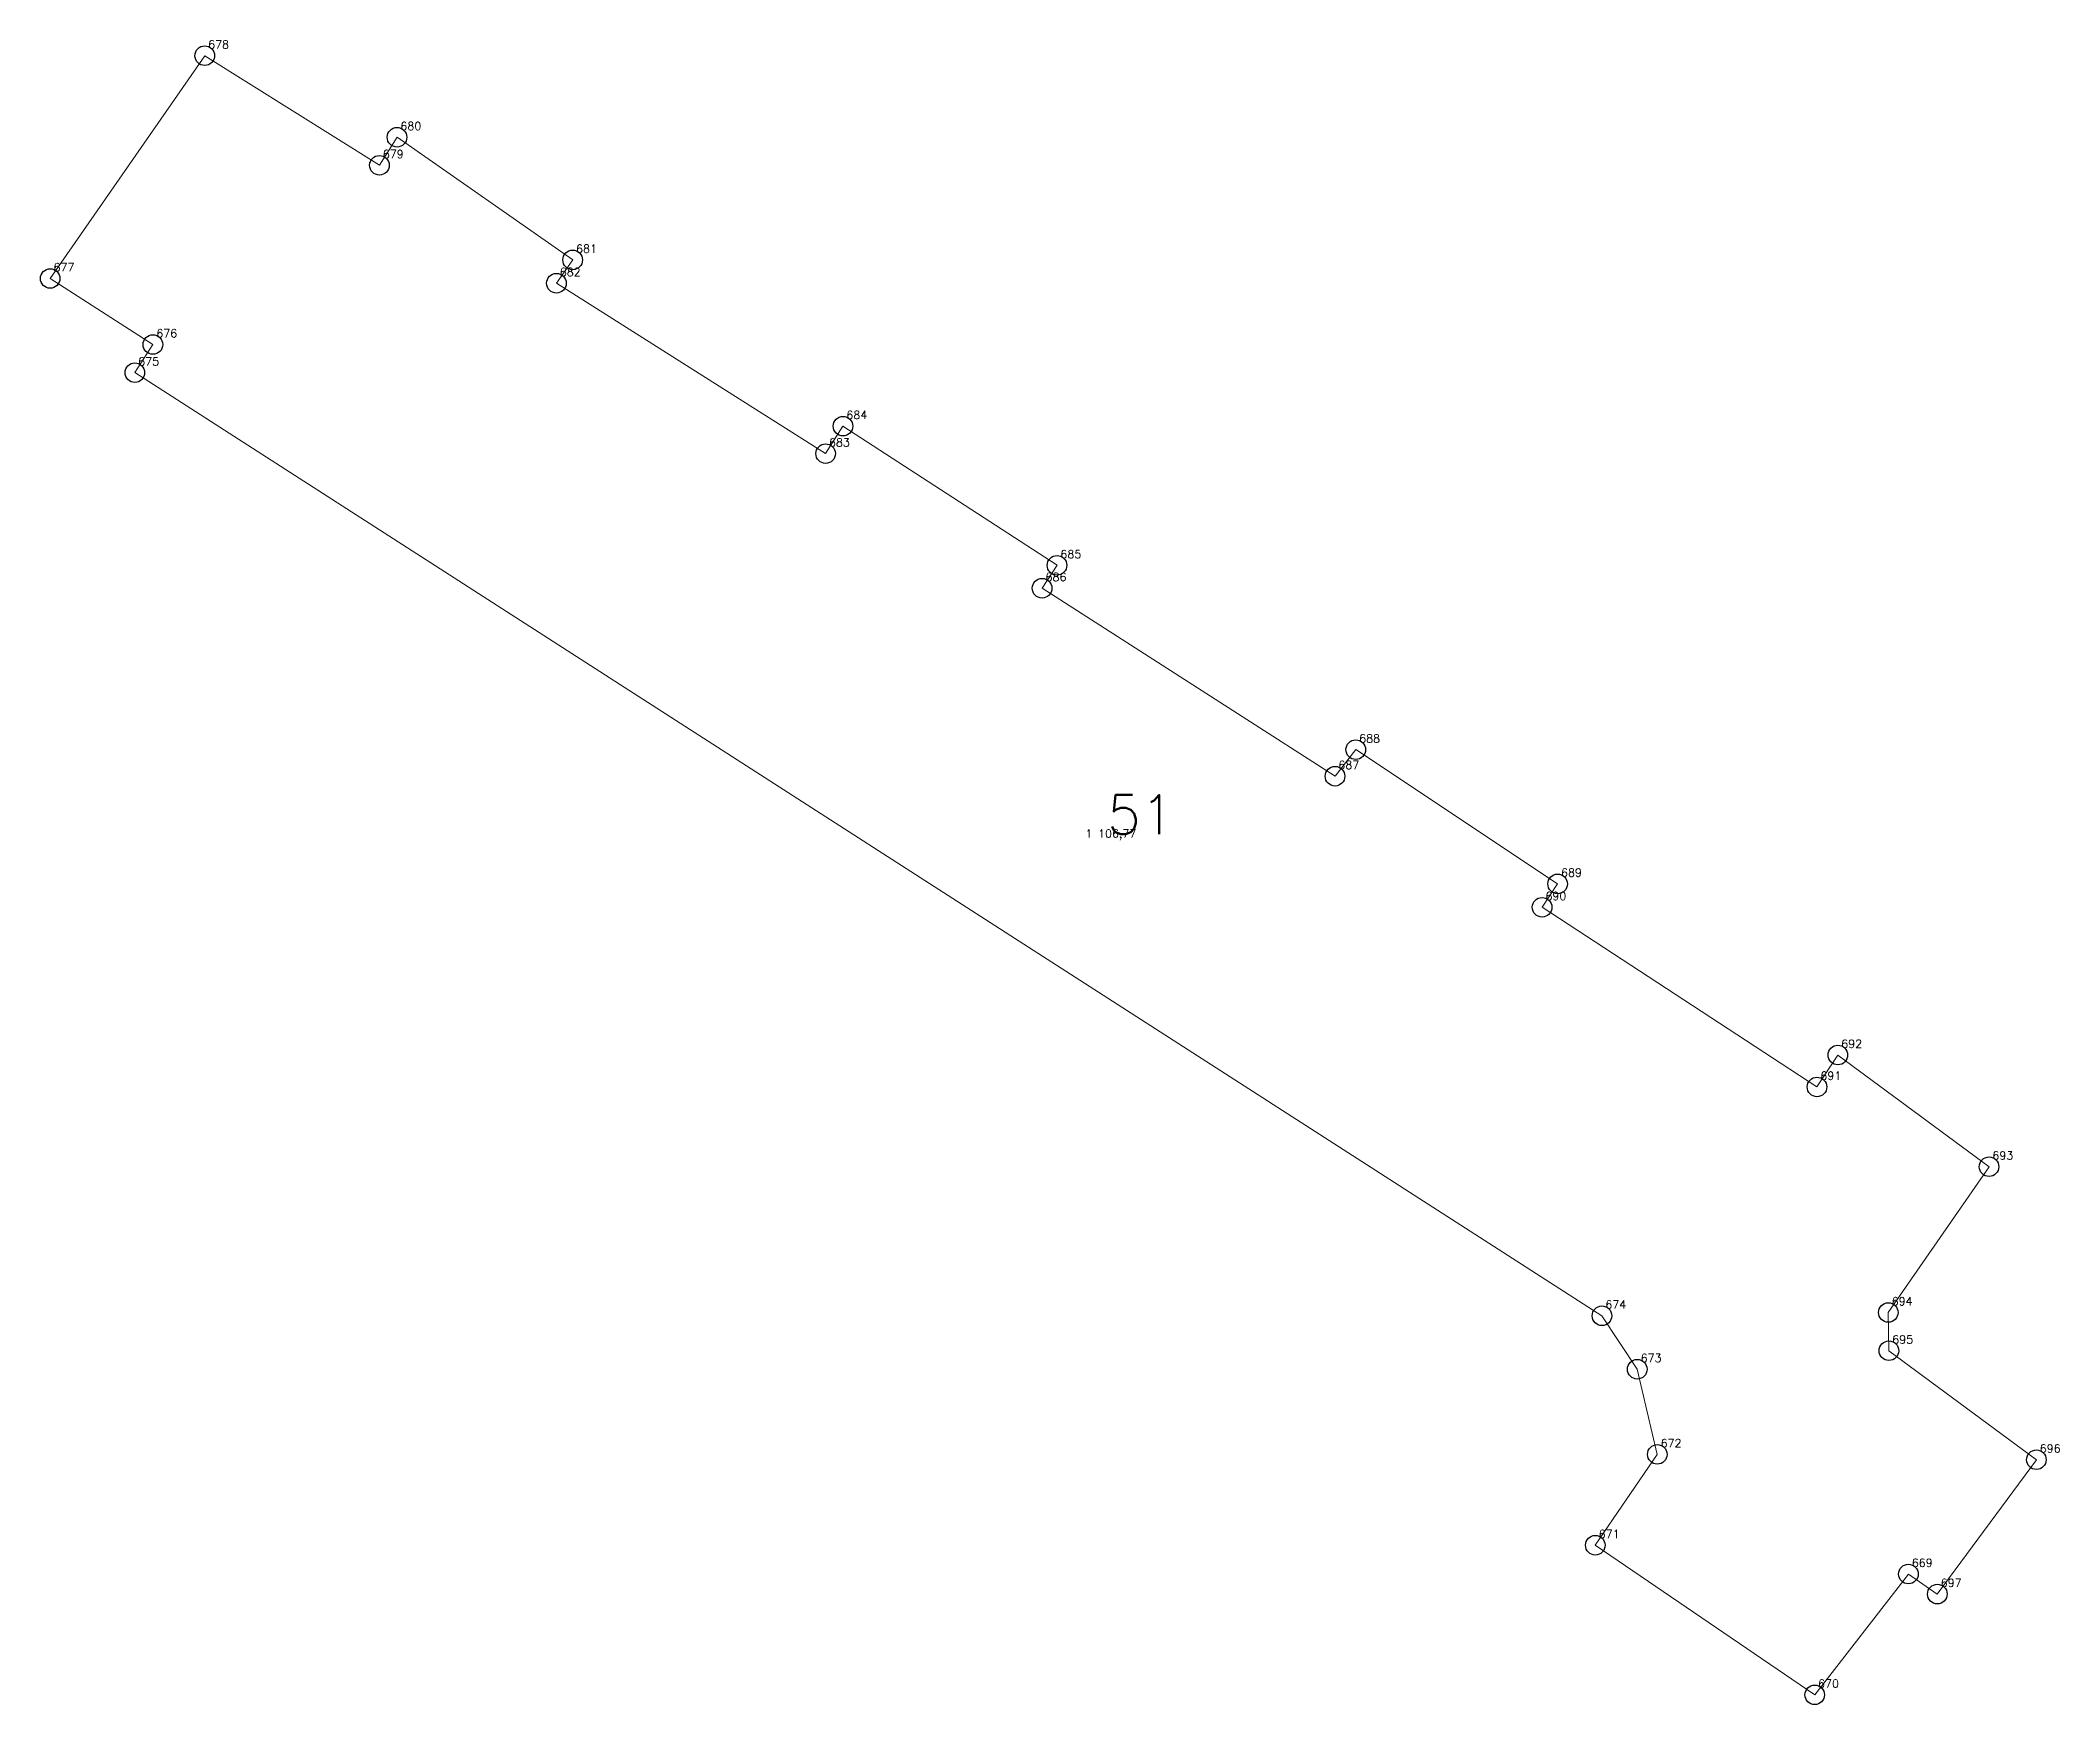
# Model space of a CAD drawing. Extents: x 1390459 to 1399082, y 355064 to 360767.
# Drawn here: x 1399004.5 to 1399081.8, y 359179.1 to 359242.8 of the extents above; entities that cross this region are included whole.
import ezdxf

# ---------------------------------------------------------------- set-up
doc = ezdxf.new("R2010")
doc.units = 0
doc.header["$PDMODE"] = 33
doc.header["$PDSIZE"] = 0.75
doc.layers.add('9 - ценная историческая застройка советский период', color=7, linetype='Continuous')
doc.layers.add('OKN_VALUED_LABELS', color=1, linetype='Continuous')
doc.styles.get("Standard").update_dxf_attribs({"font": 'simplex.shx'})

msp = doc.modelspace()

# ---------------------------------------------------------------- texts
at = {"layer": '9 - ценная историческая застройка советский период', "color": 7}
for s, p in [('678', (1399010.902, 359242.531)), ('680', (1399018.26, 359239.408)), ('679', (1399017.587, 359238.335)), ('681', (1399024.984, 359234.712)), ('677', (1399004.986, 359234.002)), ('682', (1399024.36, 359233.82)), ('676', (1399008.918, 359231.474)), ('675', (1399008.226, 359230.397)), ('684', (1399035.329, 359228.349)), ('683', (1399034.663, 359227.297)), ('685', (1399043.519, 359223.021)), ('686', (1399042.95, 359222.146)), ('688', (1399054.953, 359215.965)), ('687', (1399054.159, 359214.949)), ('1 106,77', (1399044.479, 359212.323)), ('689', (1399062.678, 359210.828)), ('690', (1399062.083, 359209.932)), ('692', (1399073.404, 359204.277)), ('691', (1399072.604, 359203.055)), ('693', (1399079.189, 359200)), ('674', (1399064.375, 359194.296)), ('694', (1399075.333, 359194.42)), ('695', (1399075.356, 359192.957)), ('673', (1399065.726, 359192.249)), ('672', (1399066.492, 359188.99)), ('696', (1399081.001, 359188.786)), ('671', (1399064.12, 359185.513)), ('669', (1399076.103, 359184.409)), ('697', (1399077.21, 359183.641)), ('670', (1399072.517, 359179.786))]:
    msp.add_text(s, height=0.3111, dxfattribs=at).set_placement(p)
at = {"layer": 'OKN_VALUED_LABELS'}
msp.add_text('51', height=1.5, dxfattribs=at).set_placement((1399045.313, 359212.461))

# ---------------------------------------------------------------- linework, layer by layer
at = {"layer": '9 - ценная историческая застройка советский период', "color": 7, "lineweight": 20}
msp.add_lwpolyline([(1399075.974, 359184.135), (1399072.388, 359179.511), (1399063.991, 359185.238), (1399066.363, 359188.716), (1399065.597, 359191.974), (1399064.246, 359194.021), (1399008.097, 359230.123), (1399008.789, 359231.199), (1399004.857, 359233.727), (1399010.773, 359242.256), (1399017.458, 359238.06), (1399018.131, 359239.133), (1399024.854, 359234.438), (1399024.231, 359233.545), (1399034.534, 359227.023), (1399035.199, 359228.074), (1399043.39, 359222.747), (1399042.82, 359221.871), (1399054.03, 359214.675), (1399054.824, 359215.691), (1399062.549, 359210.553), (1399061.954, 359209.658), (1399072.475, 359202.78), (1399073.274, 359204.003), (1399079.06, 359199.726), (1399075.204, 359194.146), (1399075.227, 359192.683), (1399080.872, 359188.511), (1399077.081, 359183.367), (1399075.974, 359184.135)], close=True, dxfattribs=at)
at = {"layer": '9 - ценная историческая застройка советский период'}
for p in [(1399010.773, 359242.256), (1399018.131, 359239.133), (1399017.458, 359238.06), (1399024.854, 359234.438), (1399004.857, 359233.727), (1399024.231, 359233.545), (1399008.789, 359231.199), (1399008.097, 359230.123), (1399035.199, 359228.074), (1399034.534, 359227.023), (1399043.39, 359222.747), (1399042.82, 359221.871), (1399054.824, 359215.691), (1399054.03, 359214.675), (1399062.549, 359210.553), (1399061.954, 359209.658), (1399073.274, 359204.003), (1399072.475, 359202.78), (1399079.06, 359199.726), (1399075.204, 359194.146), (1399064.246, 359194.021), (1399075.227, 359192.683), (1399065.597, 359191.974), (1399066.363, 359188.716), (1399080.872, 359188.511), (1399063.991, 359185.238), (1399075.974, 359184.135), (1399077.081, 359183.367), (1399072.388, 359179.511)]:
    msp.add_point(p, dxfattribs=at)

msp.set_redraw_order([(e.dxf.handle, doc.entitydb.next_handle()) for e in msp.query("TEXT MTEXT ATTDEF DIMENSION ARC_DIMENSION")])  # texts and dimensions are drawn at this point

doc.saveas('drawing.dxf')
